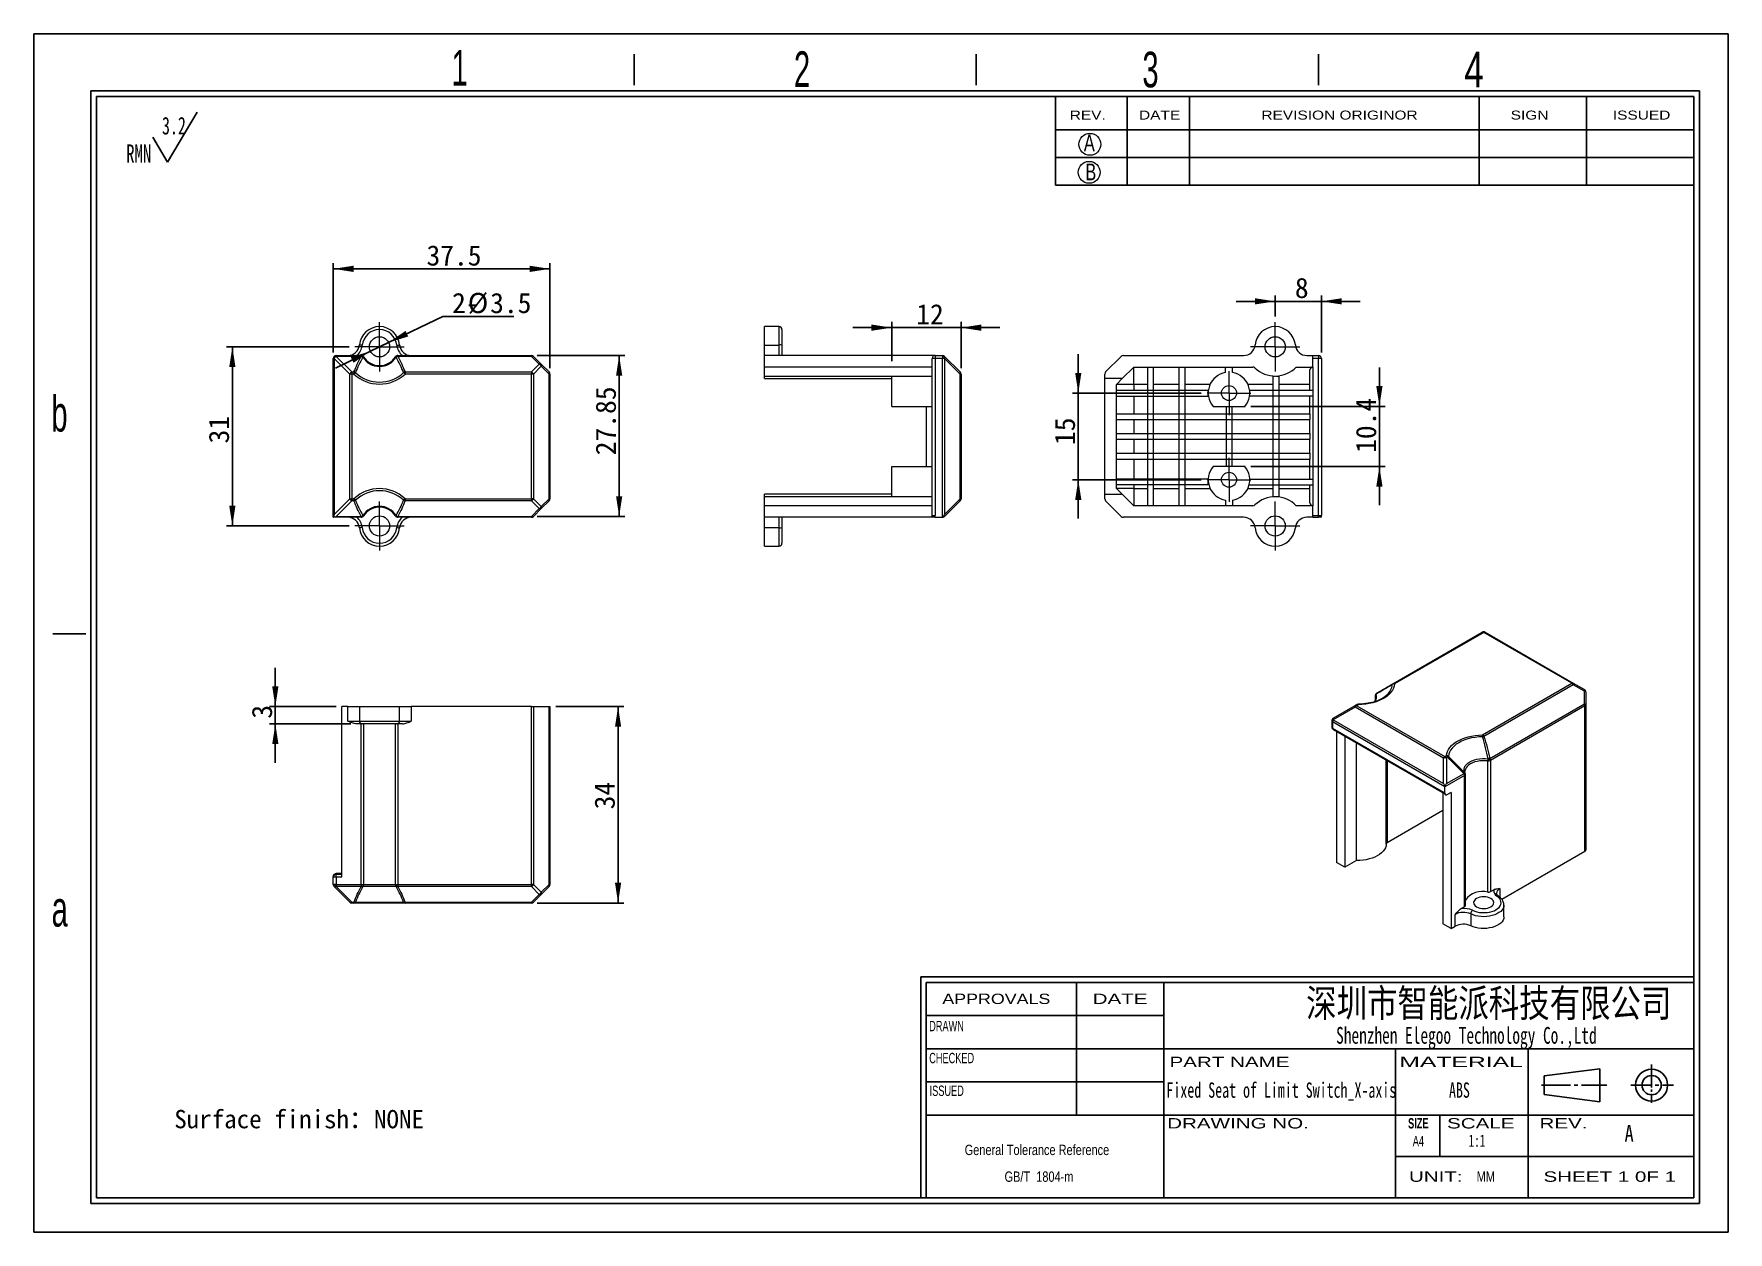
# Model space of a CAD drawing. Header units: millimetres. Extents: x 2 to 295, y 1 to 209.
import ezdxf

# ---------------------------------------------------------------- set-up
doc = ezdxf.new("R2010")
doc.units = ezdxf.units.MM
doc.linetypes.add('CENTER', pattern=[10.16, 6.35, -1.27, 1.27, -1.27])
doc.layers.add('DIM', color=5, linetype='Continuous')
doc.layers.add('SLD-0', color=179, linetype='Continuous')
doc.layers.add('中心线', color=1, linetype='CENTER', lineweight=15)
doc.styles.add('SLDTEXTSTYLE0', font='SIMSUN.TTC', dxfattribs={"width": 0.67})
doc.styles.add('SLDTEXTSTYLE1', font='SIMSUN.TTC', dxfattribs={"width": 0.67})
doc.styles.add('SLDTEXTSTYLE10', font='ARIAL.TTF', dxfattribs={"width": 1.7064})
doc.styles.add('SLDTEXTSTYLE11', font='SIMSUN.TTC', dxfattribs={"width": 0.8, "bigfont": 'bigfont'})
doc.styles.add('SLDTEXTSTYLE12', font='SIMSUN.TTC', dxfattribs={"width": 0.8})
doc.styles.add('SLDTEXTSTYLE13', font='SIMKAI.TTF', dxfattribs={"width": 0.67})
doc.styles.add('SLDTEXTSTYLE14', font='SIMSUN.TTC')
doc.styles.add('SLDTEXTSTYLE2', font='SIMSUN.TTC', dxfattribs={"bigfont": 'bigfont'})
doc.styles.add('SLDTEXTSTYLE3', font='ARIAL.TTF', dxfattribs={"width": 0.63516})
doc.styles.add('SLDTEXTSTYLE4', font='GOTHIC.TTF', dxfattribs={"width": 0.7304})
doc.styles.add('SLDTEXTSTYLE5', font='GOTHIC.TTF', dxfattribs={"width": 0.61171})
doc.styles.add('SLDTEXTSTYLE6', font='ARIALBD.TTF', dxfattribs={"width": 0.63516})
doc.styles.add('SLDTEXTSTYLE7', font='ARIAL.TTF', dxfattribs={"width": 1.422})
doc.styles.add('SLDTEXTSTYLE8', font='ARIAL.TTF', dxfattribs={"width": 0.7584})
doc.styles.add('SLDTEXTSTYLE9', font='ARIAL.TTF', dxfattribs={"width": 1.2324})
doc.dimstyles.new('SLDDIMSTYLE0', dxfattribs={"dimtxt": 3.5, "dimasz": 3.5, "dimexe": 0, "dimexo": 0.0625, "dimgap": 0.875, "dimtad": 2, "dimrnd": 1e-09, "dimzin": 12, "dimdsep": 46, "dimtxsty": 'SLDTEXTSTYLE0', "dimsah": 1, "dimcen": 0.09, "dimadec": 0, "dimazin": 3, "dimtfac": 1, "dimtofl": 0, "dimtmove": 0, "dimatfit": 3, "dimfxl": 0, "dimfrac": 2, "dimtolj": 1, "dimtzin": 12, "dimarcsym": 0})
doc.dimstyles.new('SLDDIMSTYLE1', dxfattribs={"dimtxt": 3.5, "dimasz": 3.5, "dimexe": 0, "dimexo": 0.0625, "dimgap": 0.875, "dimtad": 0, "dimtih": 1, "dimtoh": 1, "dimrnd": 1e-09, "dimzin": 12, "dimdsep": 46, "dimtxsty": 'SLDTEXTSTYLE0', "dimsah": 1, "dimcen": 0, "dimadec": 0, "dimazin": 3, "dimtfac": 1, "dimtmove": 0, "dimatfit": 3, "dimfxl": 0, "dimfrac": 2, "dimtolj": 1, "dimtzin": 12, "dimarcsym": 0})
doc.dimstyles.new('SLDDIMSTYLE2', dxfattribs={"dimtxt": 3.5, "dimasz": 3.5, "dimexe": 0, "dimexo": 0.0625, "dimgap": 0.875, "dimtad": 2, "dimrnd": 1e-09, "dimzin": 12, "dimdsep": 46, "dimtxsty": 'SLDTEXTSTYLE0', "dimsah": 1, "dimcen": 0.09, "dimadec": 0, "dimazin": 3, "dimtfac": 1, "dimtmove": 0, "dimatfit": 0, "dimfxl": 0, "dimfrac": 2, "dimtolj": 1, "dimtzin": 12, "dimarcsym": 0})

msp = doc.modelspace()

# ---------------------------------------------------------------- texts
at = {"color": 7, "linetype": 'Continuous', "lineweight": 0, "attachment_point": 1}
for s, insert, char_height, style in [('Fixed Seat of Limit Switch_X-axis', (197.869, 27.196), 2.64583, 'SLDTEXTSTYLE1'), ('ABS', (246.785, 27.196), 2.6458, 'SLDTEXTSTYLE1'), ('Surface finish\\M+18146NONE', (26.123, 22.438), 3.175, 'SLDTEXTSTYLE2'), ('1:1', (250.183, 18.175), 2.1167, 'SLDTEXTSTYLE0')]:
    msp.add_mtext(s, dxfattribs=dict(at, insert=insert, char_height=char_height, style=style))
at = {"layer": 'SLD-0'}
for s, insert, char_height, attachment_point, style in [('1', (74.111, 205.899), 6.172, 1, 'SLDTEXTSTYLE5'), ('2', (133.388, 205.655), 6.172, 1, 'SLDTEXTSTYLE5'), ('3', (193.707, 205.593), 6.172, 1, 'SLDTEXTSTYLE5'), ('4', (249.441, 205.587), 6.172, 1, 'SLDTEXTSTYLE4'), ('A', (183.578, 191.252), 2.903, 1, 'SLDTEXTSTYLE4'), ('B', (183.832, 186.237), 2.903, 1, 'SLDTEXTSTYLE4'), ('b', (4.835, 146.019), 6.172, 1, 'SLDTEXTSTYLE5'), ('a', (4.88, 60.351), 6.172, 1, 'SLDTEXTSTYLE5'), ('\\M+1905B圳\\M+18E73\\M+19271\\M+1945C\\M+19468\\M+189C8\\M+18B5A\\M+1974C\\M+18CC0\\M+18CF6\\M+18E69', (253.676, 43.337), 4.82808, 2, 'SLDTEXTSTYLE11'), ('A', (277.178, 19.854), 2.91, 1, 'SLDTEXTSTYLE12')]:
    msp.add_mtext(s, dxfattribs=dict(at, insert=insert, char_height=char_height, attachment_point=attachment_point, style=style))
at = {"layer": 'SLD-0', "color": 179}
for s, insert, char_height, attachment_point, style in [('REV.', (181.129, 195.4), 1.5536, 1, 'SLDTEXTSTYLE9'), ('DATE', (193.126, 195.4), 1.5536, 1, 'SLDTEXTSTYLE9'), ('REVISION ORIGINOR', (214.308, 195.4), 1.55363, 1, 'SLDTEXTSTYLE9'), ('SIGN', (257.466, 195.4), 1.5536, 1, 'SLDTEXTSTYLE9'), ('ISSUED', (275.148, 195.4), 1.5536, 1, 'SLDTEXTSTYLE9'), ('APPROVALS', (168.427, 42.563), 1.7927, 2, 'SLDTEXTSTYLE9'), ('DATE', (189.85, 42.563), 1.7927, 2, 'SLDTEXTSTYLE7'), ('DRAWN', (159.804, 37.853), 1.7927, 2, 'SLDTEXTSTYLE3'), ('Shenzhen Elegoo Technology Co.,Ltd', (249.798, 36.8), 2.91042, 2, 'SLDTEXTSTYLE13'), ('CHECKED', (160.696, 32.315), 1.7927, 2, 'SLDTEXTSTYLE3'), ('PART NAME', (208.794, 31.645), 1.7927, 2, 'SLDTEXTSTYLE7'), ('MATERIAL', (248.88, 31.645), 1.7927, 2, 'SLDTEXTSTYLE10'), ('ISSUED', (159.837, 26.654), 1.7927, 2, 'SLDTEXTSTYLE3'), ('DRAWING NO.', (210.268, 21.022), 1.79265, 2, 'SLDTEXTSTYLE7'), ('SIZE', (241.479, 21.022), 1.7927, 2, 'SLDTEXTSTYLE6'), ('SCALE', (252.289, 21.022), 1.7927, 2, 'SLDTEXTSTYLE7'), ('REV.', (266.61, 21.022), 1.7927, 2, 'SLDTEXTSTYLE7'), ('A4', (241.49, 17.953), 1.7927, 2, 'SLDTEXTSTYLE3'), ('UNIT:', (244.499, 11.791), 1.7927, 2, 'SLDTEXTSTYLE7'), ('MM', (253.161, 11.791), 1.7927, 2, 'SLDTEXTSTYLE8'), ('SHEET 1 0F 1', (274.62, 11.791), 1.79265, 2, 'SLDTEXTSTYLE7')]:
    msp.add_mtext(s, dxfattribs=dict(at, insert=insert, char_height=char_height, attachment_point=attachment_point, style=style))

# ---------------------------------------------------------------- blocks, each defined once
blk = doc.blocks.new('SW_NOTE_0')
at = {"layer": 'SLD-0', "color": 0}
for q in [(12.27, 9.26), (4.6, 4.92)]:
    blk.add_line((7.16, 0.59), q, dxfattribs=at)
at = {"layer": 'SLD-0', "color": 0, "attachment_point": 1, "style": 'SLDTEXTSTYLE0'}
for s, insert, char_height in [('3.2', (6.19, 8.45), 3.032), ('RMN', (0, 3.69), 3.175)]:
    blk.add_mtext(s, dxfattribs=dict(at, insert=insert, char_height=char_height))
blk = doc.blocks.new('SW_NOTE_1')
at = {"layer": 'SLD-0', "color": 0, "char_height": 1.7927, "attachment_point": 2, "style": 'SLDTEXTSTYLE8'}
for s, insert in [('General Tolerance Reference ', (13.02, 2.31)), (' GB/T  1804-m', (13.11, -2.32))]:
    blk.add_mtext(s, dxfattribs=dict(at, insert=insert))
blk = doc.blocks.new('_D')
at = {"layer": 'DIM'}
for p, q in [((56.4, 154.51), (35.17, 154.51)), ((36.17, 154.51), (36.17, 123.51)), ((56.4, 123.51), (35.17, 123.51))]:
    blk.add_line(p, q, dxfattribs=at)
for points in [[(36.17, 154.51), (35.63, 151.01), (36.71, 151.01)], [(36.17, 123.51), (36.71, 127.01), (35.63, 127.01)]]:
    blk.add_solid(points, dxfattribs=at)
at = {"layer": 'DIM', "insert": (32.09, 137.79), "char_height": 3.5, "attachment_point": 1, "rotation": 90, "style": 'SLDTEXTSTYLE14'}
blk.add_mtext('31', dxfattribs=at)
blk = doc.blocks.new('_D_1')
at = {"layer": 'DIM'}
for p, q in [((53.65, 153.51), (53.65, 169.01)), ((53.65, 168.01), (91.15, 168.01)), ((91.15, 150.8), (91.15, 169.01))]:
    blk.add_line(p, q, dxfattribs=at)
for points in [[(53.65, 168.01), (57.15, 167.47), (57.15, 168.55)], [(91.15, 168.01), (87.65, 168.55), (87.65, 167.47)]]:
    blk.add_solid(points, dxfattribs=at)
at = {"layer": 'DIM', "insert": (69.78, 172.08), "char_height": 3.5, "attachment_point": 1, "style": 'SLDTEXTSTYLE14'}
blk.add_mtext('37.5', dxfattribs=at)
blk = doc.blocks.new('_D_2')
at = {"layer": 'DIM'}
for p, q in [((88.94, 153.01), (104.13, 153.01)), ((103.13, 125.16), (103.13, 153.01)), ((88.94, 125.16), (104.13, 125.16))]:
    blk.add_line(p, q, dxfattribs=at)
for points in [[(103.13, 153.01), (102.59, 149.51), (103.67, 149.51)], [(103.13, 125.16), (103.67, 128.66), (102.59, 128.66)]]:
    blk.add_solid(points, dxfattribs=at)
at = {"layer": 'DIM', "insert": (99.06, 135.75), "char_height": 3.5, "attachment_point": 1, "rotation": 90, "style": 'SLDTEXTSTYLE14'}
blk.add_mtext('27.85', dxfattribs=at)
blk = doc.blocks.new('_D_3')
at = {"layer": 'DIM'}
for p, q in [((63.22, 155.27), (72.62, 159.77)), ((72.62, 159.77), (84.88, 159.77)), ((60.07, 153.75), (54, 150.84)), ((60.07, 153.75), (63.22, 155.27))]:
    blk.add_line(p, q, dxfattribs=at)
for points in [[(63.22, 155.27), (66.61, 156.3), (66.15, 157.27)], [(60.07, 153.75), (56.68, 152.73), (57.14, 151.75)]]:
    blk.add_solid(points, dxfattribs=at)
at = {"layer": 'DIM', "char_height": 3.5, "attachment_point": 1, "style": 'SLDTEXTSTYLE14'}
for s, insert in [('2-', (74.21, 163.85)), ('%%c', (76.93, 163.85)), ('3.5', (80.8, 163.85))]:
    blk.add_mtext(s, dxfattribs=dict(at, insert=insert))
blk = doc.blocks.new('SW_CENTERMARKSYMBOL_0')
at = {"layer": '中心线', "color": 0}
for p, q in [((0, 2.5), (0, 4.25)), ((-2.5, 0), (-4.25, 0)), ((0, 0), (-2.5, 0)), ((0, 0), (0, 2.5)), ((0, 0), (0, -2.5)), ((0, 0), (2.5, 0)), ((2.5, 0), (4.25, 0)), ((0, -2.5), (0, -4.25))]:
    blk.add_line(p, q, dxfattribs=at)
blk = doc.blocks.new('SW_CENTERMARKSYMBOL_1')
at = {"layer": '中心线', "color": 0}
for p, q in [((0, 2.5), (0, 4.25)), ((-2.5, 0), (-4.25, 0)), ((0, 0), (-2.5, 0)), ((0, 0), (0, 2.5)), ((0, 0), (0, -2.5)), ((0, 0), (2.5, 0)), ((2.5, 0), (4.25, 0)), ((0, -2.5), (0, -4.25))]:
    blk.add_line(p, q, dxfattribs=at)
blk = doc.blocks.new('_D_4')
at = {"layer": 'DIM'}
for p, q in [((150.31, 152.01), (150.31, 158.83)), ((162.31, 150.8), (162.31, 158.83)), ((150.31, 157.83), (143.58, 157.83)), ((150.31, 157.83), (162.31, 157.83)), ((162.31, 157.83), (169.04, 157.83))]:
    blk.add_line(p, q, dxfattribs=at)
for points in [[(150.31, 157.83), (146.81, 158.37), (146.81, 157.29)], [(162.31, 157.83), (165.81, 157.29), (165.81, 158.37)]]:
    blk.add_solid(points, dxfattribs=at)
at = {"layer": 'DIM', "insert": (154.56, 161.9), "char_height": 3.5, "attachment_point": 1, "style": 'SLDTEXTSTYLE14'}
blk.add_mtext('12', dxfattribs=at)
blk = doc.blocks.new('_D_5')
at = {"layer": 'DIM'}
for p, q in [((92.15, 92.25), (103.94, 92.25)), ((102.94, 92.25), (102.94, 58.25)), ((88.94, 58.25), (103.94, 58.25))]:
    blk.add_line(p, q, dxfattribs=at)
for points in [[(102.94, 92.25), (102.41, 88.75), (103.48, 88.75)], [(102.94, 58.25), (103.48, 61.75), (102.41, 61.75)]]:
    blk.add_solid(points, dxfattribs=at)
at = {"layer": 'DIM', "insert": (98.87, 74.46), "char_height": 3.5, "attachment_point": 1, "rotation": 90, "style": 'SLDTEXTSTYLE14'}
blk.add_mtext('34', dxfattribs=at)
blk = doc.blocks.new('_D_6')
at = {"layer": 'DIM'}
for p, q in [((43.61, 92.25), (43.61, 98.98)), ((54.15, 92.25), (42.61, 92.25)), ((43.61, 92.25), (43.61, 89.25)), ((56.67, 89.25), (42.61, 89.25)), ((43.61, 89.25), (43.61, 82.52))]:
    blk.add_line(p, q, dxfattribs=at)
for points in [[(43.61, 92.25), (44.15, 95.75), (43.07, 95.75)], [(43.61, 89.25), (43.07, 85.75), (44.15, 85.75)]]:
    blk.add_solid(points, dxfattribs=at)
at = {"layer": 'DIM', "insert": (39.54, 90.16), "char_height": 3.5, "attachment_point": 1, "rotation": 90, "style": 'SLDTEXTSTYLE14'}
blk.add_mtext('3', dxfattribs=at)
blk = doc.blocks.new('_D_7')
at = {"layer": 'DIM'}
for p, q in [((182.61, 146.51), (182.61, 153.24)), ((203.9, 146.51), (181.61, 146.51)), ((182.61, 146.51), (182.61, 131.51)), ((203.9, 131.51), (181.61, 131.51)), ((182.61, 131.51), (182.61, 124.78))]:
    blk.add_line(p, q, dxfattribs=at)
for points in [[(182.61, 146.51), (183.15, 150.01), (182.07, 150.01)], [(182.61, 131.51), (182.07, 128.01), (183.15, 128.01)]]:
    blk.add_solid(points, dxfattribs=at)
at = {"layer": 'DIM', "insert": (178.54, 137.52), "char_height": 3.5, "attachment_point": 1, "rotation": 90, "style": 'SLDTEXTSTYLE14'}
blk.add_mtext('15', dxfattribs=at)
blk = doc.blocks.new('_D_8')
at = {"layer": 'DIM'}
for p, q in [((216.7, 162.38), (209.97, 162.38)), ((216.7, 159.76), (216.7, 163.38)), ((216.7, 162.38), (224.7, 162.38)), ((224.7, 153.51), (224.7, 163.38)), ((224.7, 162.38), (231.43, 162.38))]:
    blk.add_line(p, q, dxfattribs=at)
for points in [[(216.7, 162.38), (213.2, 162.92), (213.2, 161.85)], [(224.7, 162.38), (228.2, 161.85), (228.2, 162.92)]]:
    blk.add_solid(points, dxfattribs=at)
at = {"layer": 'DIM', "insert": (220.11, 166.46), "char_height": 3.5, "attachment_point": 1, "style": 'SLDTEXTSTYLE14'}
blk.add_mtext('8', dxfattribs=at)
blk = doc.blocks.new('_D_9')
at = {"layer": 'DIM'}
for p, q in [((234.74, 144.21), (234.74, 150.94)), ((212.47, 144.21), (235.74, 144.21)), ((234.74, 144.21), (234.74, 133.81)), ((212.47, 133.81), (235.74, 133.81)), ((234.74, 133.81), (234.74, 127.08))]:
    blk.add_line(p, q, dxfattribs=at)
for points in [[(234.74, 144.21), (235.28, 147.71), (234.2, 147.71)], [(234.74, 133.81), (234.2, 130.31), (235.28, 130.31)]]:
    blk.add_solid(points, dxfattribs=at)
at = {"layer": 'DIM', "insert": (230.67, 136.16), "char_height": 3.5, "attachment_point": 1, "rotation": 90, "style": 'SLDTEXTSTYLE14'}
blk.add_mtext('10.4', dxfattribs=at)
blk = doc.blocks.new('SW_CENTERMARKSYMBOL_2')
at = {"layer": '中心线', "color": 0}
for p, q in [((0, 2.5), (0, 3.8)), ((-2.5, 0), (-3.8, 0)), ((0, 0), (-2.5, 0)), ((0, 0), (0, 2.5)), ((0, 0), (0, -2.5)), ((0, 0), (2.5, 0)), ((2.5, 0), (3.8, 0)), ((0, -2.5), (0, -3.8))]:
    blk.add_line(p, q, dxfattribs=at)
blk = doc.blocks.new('SW_CENTERMARKSYMBOL_3')
at = {"layer": '中心线', "color": 0}
for p, q in [((0, 2.5), (0, 3.8)), ((-2.5, 0), (-3.8, 0)), ((0, 0), (-2.5, 0)), ((0, 0), (0, 2.5)), ((0, 0), (0, -2.5)), ((0, 0), (2.5, 0)), ((2.5, 0), (3.8, 0)), ((0, -2.5), (0, -3.8))]:
    blk.add_line(p, q, dxfattribs=at)
blk = doc.blocks.new('SW_CENTERMARKSYMBOL_4')
at = {"layer": '中心线', "color": 0}
for p, q in [((0, 2.5), (0, 4.25)), ((-2.5, 0), (-4.25, 0)), ((0, 0), (-2.5, 0)), ((0, 0), (0, 2.5)), ((0, 0), (0, -2.5)), ((0, 0), (2.5, 0)), ((2.5, 0), (4.25, 0)), ((0, -2.5), (0, -4.25))]:
    blk.add_line(p, q, dxfattribs=at)
blk = doc.blocks.new('SW_CENTERMARKSYMBOL_5')
at = {"layer": '中心线', "color": 0}
for p, q in [((0, 2.5), (0, 4.25)), ((-2.5, 0), (-4.25, 0)), ((0, 0), (-2.5, 0)), ((0, 0), (0, 2.5)), ((0, 0), (0, -2.5)), ((0, 0), (2.5, 0)), ((2.5, 0), (4.25, 0)), ((0, -2.5), (0, -4.25))]:
    blk.add_line(p, q, dxfattribs=at)

# ---------------------------------------------------------------- dimensions: what is measured, and where the dimension line sits
at = {"layer": 'DIM'}
for base, p1, p2, dimstyle, picture, middle in [((91.145, 168.011), (53.645, 152.511), (91.145, 149.804), 'SLDDIMSTYLE0', '_D_1', (72.506, 168.011)), ((224.703, 162.385), (216.703, 158.761), (224.703, 152.511), 'SLDDIMSTYLE2', '_D_8', (220.791, 162.385)), ((162.311, 157.831), (150.311, 151.011), (162.311, 149.804), 'SLDDIMSTYLE2', '_D_4', (155.918, 157.831))]:
    dim = msp.add_linear_dim(base=base, p1=p1, p2=p2, dimstyle=dimstyle, dxfattribs=at)
    dim.commit()
    dim.dimension.update_dxf_attribs({"geometry": picture, "text_midpoint": middle, "dimtype": 160})
dim = msp.add_diameter_dim_2p(p1=(63.223, 155.268), p2=(60.067, 153.754), text='2-<>', dimstyle='SLDDIMSTYLE1', dxfattribs=at)
dim.commit()
dim.dimension.update_dxf_attribs({"geometry": '_D_3', "text_midpoint": (79.543, 162.31), "dimtype": 163})
for base, p1, p2, dimstyle, picture, middle in [((36.167, 123.511), (57.395, 154.511), (57.395, 123.511), 'SLDDIMSTYLE0', '_D', (36.167, 139.149)), ((103.132, 153.011), (87.938, 125.157), (87.938, 153.011), 'SLDDIMSTYLE0', '_D_2', (103.132, 139.149)), ((182.608, 131.511), (204.903, 146.511), (204.903, 131.511), 'SLDDIMSTYLE2', '_D_7', (182.608, 138.885)), ((234.739, 133.811), (211.473, 144.211), (211.473, 133.811), 'SLDDIMSTYLE2', '_D_9', (234.739, 138.885)), ((43.61, 89.25), (55.145, 92.25), (57.668, 89.25), 'SLDDIMSTYLE2', '_D_6', (43.61, 90.841)), ((102.945, 58.25), (91.145, 92.25), (87.938, 58.25), 'SLDDIMSTYLE0', '_D_5', (102.945, 75.824))]:
    dim = msp.add_linear_dim(base=base, p1=p1, p2=p2, angle=90, dimstyle=dimstyle, dxfattribs=at)
    dim.commit()
    dim.dimension.update_dxf_attribs({"geometry": picture, "text_midpoint": middle, "dimtype": 160})

# ---------------------------------------------------------------- linework, layer by layer
at = {"color": 7, "linetype": 'Continuous', "lineweight": 15}
for p, q in [((130.811, 158.011), (128.311, 158.011)), ((128.311, 154.829), (128.311, 158.011)), ((131.311, 157.511), (131.311, 154.783)), ((54.145, 153.011), (54.145, 152.864)), ((54.145, 153.011), (58.473, 153.011)), ((54.145, 152.864), (56.852, 150.157)), ((58.473, 152.864), (54.145, 152.864)), ((58.473, 153.011), (58.473, 152.864)), ((64.817, 153.011), (64.817, 152.864)), ((64.817, 153.011), (87.938, 153.011)), ((87.938, 152.864), (64.817, 152.864)), ((87.938, 153.011), (87.938, 152.864)), ((89.292, 151.511), (87.938, 152.864)), ((88.292, 152.864), (89.645, 151.511)), ((128.311, 154.829), (130.811, 154.829)), ((128.311, 153.011), (128.311, 154.829)), ((128.311, 151.011), (128.311, 153.011)), ((157.811, 153.011), (128.311, 153.011)), ((130.811, 153.011), (130.811, 154.829)), ((131.311, 154.783), (131.311, 153.011)), ((157.811, 153.011), (157.811, 152.511)), ((157.811, 153.011), (159.104, 153.011)), ((159.104, 153.011), (159.104, 152.511)), ((159.458, 152.864), (162.165, 150.157)), ((190.057, 152.864), (187.35, 150.157)), ((190.411, 153.011), (211.226, 153.011)), ((222.181, 153.011), (223.203, 153.011)), ((223.203, 151.011), (223.203, 153.011)), ((223.203, 153.011), (224.203, 153.011)), ((224.203, 153.011), (224.203, 152.511)), ((53.645, 125.011), (53.645, 152.511)), ((53.792, 152.511), (53.645, 152.511)), ((56.499, 149.804), (53.792, 152.511)), ((53.792, 152.511), (53.792, 125.511)), ((56.852, 149.804), (56.499, 149.804)), ((56.499, 128.218), (56.499, 149.804)), ((56.852, 150.157), (56.852, 149.804)), ((56.852, 150.157), (57.225, 150.157)), ((56.852, 149.804), (56.852, 128.218)), ((57.225, 149.804), (56.852, 149.804)), ((57.225, 150.157), (57.225, 149.804)), ((66.065, 150.157), (66.065, 149.804)), ((66.065, 150.157), (87.938, 150.157)), ((87.938, 149.804), (66.065, 149.804)), ((87.938, 150.157), (89.292, 151.511)), ((87.938, 150.157), (87.938, 149.804)), ((87.938, 128.218), (87.938, 149.804)), ((88.292, 149.804), (87.938, 149.804)), ((89.645, 151.157), (88.292, 149.804)), ((88.292, 149.804), (88.292, 128.218)), ((89.645, 151.511), (90.999, 150.157)), ((90.999, 149.804), (89.645, 151.157)), ((90.999, 128.218), (90.999, 149.804)), ((91.145, 149.804), (90.999, 149.804)), ((91.145, 149.804), (91.145, 128.218)), ((157.311, 151.011), (128.311, 151.011)), ((128.311, 149.461), (128.311, 151.011)), ((157.311, 125.338), (157.311, 152.511)), ((157.811, 152.511), (157.311, 152.511)), ((157.811, 152.511), (157.811, 125.338)), ((159.104, 152.511), (157.811, 152.511)), ((159.458, 152.511), (159.104, 152.511)), ((159.104, 125.011), (159.104, 152.511)), ((159.458, 152.511), (159.458, 125.511)), ((162.165, 149.804), (159.458, 152.511)), ((162.165, 128.218), (162.165, 149.804)), ((162.311, 149.804), (162.165, 149.804)), ((162.311, 149.804), (162.311, 128.218)), ((187.203, 149.011), (187.203, 149.804)), ((190.203, 149.011), (192.203, 151.011)), ((192.203, 151.011), (212.856, 151.011)), ((192.203, 148.011), (192.203, 151.011)), ((194.571, 151.011), (194.571, 127.011)), ((195.571, 151.011), (195.571, 127.011)), ((200.047, 151.011), (200.047, 127.011)), ((201.047, 151.011), (201.047, 127.011)), ((208.103, 150.06), (208.103, 151.011)), ((209.303, 150.06), (209.303, 151.011)), ((220.344, 151.011), (223.203, 151.011)), ((222.703, 147.011), (222.703, 150.511)), ((224.203, 152.511), (223.203, 152.511)), ((223.203, 151.011), (223.203, 127.011)), ((224.203, 125.338), (224.203, 152.511)), ((224.703, 152.511), (224.203, 152.511)), ((224.703, 152.511), (224.703, 125.338)), ((128.311, 149.461), (157.311, 149.461)), ((128.311, 149.011), (128.311, 149.461)), ((128.311, 149.011), (150.311, 149.011)), ((150.311, 144.211), (150.311, 149.461)), ((190.203, 149.011), (187.203, 149.011)), ((187.203, 129.011), (187.203, 149.011)), ((189.203, 148.011), (190.203, 149.011)), ((189.203, 130.011), (189.203, 148.011)), ((192.203, 148.011), (189.203, 148.011)), ((189.203, 146.986), (205.06, 146.986)), ((194.571, 148.011), (192.203, 148.011)), ((192.203, 148.011), (192.203, 146.986)), ((200.047, 148.011), (195.571, 148.011)), ((205.431, 148.011), (201.047, 148.011)), ((205.06, 146.986), (205.06, 145.986)), ((216.302, 148.011), (211.976, 148.011)), ((212.269, 147.011), (223.203, 147.011)), ((216.302, 149.462), (216.605, 149.462)), ((216.302, 149.462), (216.302, 128.545)), ((216.802, 149.462), (217.302, 149.462)), ((217.302, 149.462), (217.302, 128.525)), ((222.703, 148.011), (217.302, 148.011)), ((223.203, 147.011), (223.203, 146.011)), ((150.311, 144.211), (157.311, 144.211)), ((156.311, 133.811), (156.311, 144.211)), ((189.203, 145.986), (205.06, 145.986)), ((192.203, 145.986), (192.203, 142.927)), ((205.934, 144.211), (211.473, 144.211)), ((208.203, 144.211), (208.203, 133.811)), ((209.203, 144.211), (209.203, 133.811)), ((212.269, 146.011), (223.203, 146.011)), ((222.703, 142.927), (222.703, 146.011)), ((189.203, 142.927), (222.703, 142.927)), ((189.203, 141.927), (222.703, 141.927)), ((192.203, 141.927), (192.203, 139.511)), ((222.703, 142.927), (222.703, 141.927)), ((222.703, 139.511), (222.703, 141.927)), ((189.203, 139.511), (222.703, 139.511)), ((189.203, 138.511), (222.703, 138.511)), ((192.203, 138.511), (192.203, 136.095)), ((222.703, 139.511), (222.703, 138.511)), ((222.703, 136.095), (222.703, 138.511)), ((189.203, 136.095), (222.703, 136.095)), ((189.203, 135.095), (222.703, 135.095)), ((192.203, 135.095), (192.203, 131.62)), ((222.703, 136.095), (222.703, 135.095)), ((222.703, 131.62), (222.703, 135.095)), ((150.311, 133.811), (157.311, 133.811)), ((150.311, 128.561), (150.311, 133.811)), ((211.473, 133.811), (205.934, 133.811)), ((205.06, 131.62), (189.203, 131.62)), ((205.06, 130.62), (189.203, 130.62)), ((190.203, 129.011), (189.203, 130.011)), ((192.203, 130.011), (189.203, 130.011)), ((192.203, 130.62), (192.203, 130.011)), ((192.203, 130.011), (192.203, 127.011)), ((192.203, 130.011), (194.571, 130.011)), ((195.571, 130.011), (200.047, 130.011)), ((201.047, 130.011), (205.431, 130.011)), ((205.06, 131.62), (205.06, 130.62)), ((211.976, 130.011), (216.302, 130.011)), ((212.191, 130.62), (223.203, 130.62)), ((212.302, 131.62), (223.203, 131.62)), ((217.302, 130.011), (222.703, 130.011)), ((222.703, 127.511), (222.703, 130.62)), ((223.203, 131.62), (223.203, 130.62)), ((53.792, 125.511), (56.499, 128.218)), ((56.852, 127.864), (54.145, 125.157)), ((56.499, 128.218), (56.852, 128.218)), ((56.852, 128.218), (57.225, 128.218)), ((56.852, 128.218), (56.852, 127.864)), ((57.225, 127.864), (56.852, 127.864)), ((57.225, 128.218), (57.225, 127.864)), ((66.065, 128.218), (87.938, 128.218)), ((66.065, 128.218), (66.065, 127.864)), ((87.938, 127.864), (66.065, 127.864)), ((88.292, 128.218), (87.938, 128.218)), ((87.938, 128.218), (87.938, 127.864)), ((89.292, 126.511), (87.938, 127.864)), ((87.938, 125.157), (89.292, 126.511)), ((88.292, 128.218), (89.645, 126.864)), ((89.645, 126.511), (88.292, 125.157)), ((89.645, 126.864), (90.999, 128.218)), ((90.999, 127.864), (89.645, 126.511)), ((91.145, 128.218), (90.999, 128.218)), ((150.311, 129.011), (128.311, 129.011)), ((128.311, 128.561), (128.311, 129.011)), ((157.311, 128.561), (128.311, 128.561)), ((128.311, 127.011), (128.311, 128.561)), ((157.311, 127.011), (128.311, 127.011)), ((128.311, 125.011), (128.311, 127.011)), ((159.458, 125.511), (162.165, 128.218)), ((162.165, 127.864), (159.458, 125.157)), ((162.165, 128.218), (162.311, 128.218)), ((187.203, 128.218), (187.203, 129.011)), ((187.203, 129.011), (190.203, 129.011)), ((187.35, 127.864), (190.057, 125.157)), ((192.203, 127.011), (190.203, 129.011)), ((212.856, 127.011), (192.203, 127.011)), ((208.103, 127.961), (208.103, 127.011)), ((209.303, 127.961), (209.303, 127.011)), ((223.203, 127.011), (220.344, 127.011)), ((223.203, 125.011), (223.203, 127.011)), ((58.473, 125.011), (53.645, 125.011)), ((54.145, 125.157), (58.473, 125.157)), ((58.473, 125.157), (58.473, 125.011)), ((64.817, 125.157), (87.938, 125.157)), ((64.817, 125.011), (64.817, 125.157)), ((87.938, 125.011), (64.817, 125.011)), ((87.938, 125.011), (87.938, 125.157)), ((157.189, 125.011), (128.311, 125.011)), ((128.311, 123.193), (128.311, 125.011)), ((130.811, 123.193), (128.311, 123.193)), ((128.311, 120.011), (128.311, 123.193)), ((130.811, 123.193), (130.811, 125.011)), ((131.311, 125.011), (131.311, 123.238)), ((131.311, 123.238), (131.311, 120.511)), ((157.311, 125.338), (157.811, 125.338)), ((157.756, 125.011), (159.104, 125.011)), ((211.226, 125.011), (190.411, 125.011)), ((223.203, 125.011), (222.181, 125.011)), ((223.203, 125.338), (224.203, 125.338)), ((223.203, 125.011), (224.203, 125.011)), ((224.203, 125.011), (224.203, 125.338)), ((224.203, 125.338), (224.703, 125.338)), ((224.703, 125.011), (224.703, 125.338)), ((128.311, 120.011), (130.811, 120.011)), ((237.08, 96.19), (252.546, 105.119)), ((252.796, 105.094), (237.33, 96.166)), ((268.06, 96.283), (252.796, 105.094)), ((253.046, 105.119), (268.31, 96.308)), ((234.033, 94.143), (234.033, 93.293)), ((252.594, 87.354), (268.06, 96.283)), ((268.31, 96.019), (252.844, 87.09)), ((268.31, 96.308), (270.224, 95.202)), ((270.224, 94.914), (268.31, 96.019)), ((270.224, 92.703), (270.224, 94.914)), ((270.474, 94.769), (270.474, 92.559)), ((55.145, 62.75), (55.145, 92.25)), ((56.168, 92.25), (55.145, 92.25)), ((56.168, 89.75), (56.168, 92.25)), ((56.168, 92.25), (58.16, 92.25)), ((58.16, 92.25), (58.16, 89.75)), ((58.16, 92.25), (65.131, 92.25)), ((65.131, 89.75), (65.131, 92.25)), ((65.131, 92.25), (67.122, 92.25)), ((67.122, 92.25), (67.122, 89.75)), ((87.938, 92.25), (67.122, 92.25)), ((87.938, 61.458), (87.938, 92.25)), ((87.938, 92.25), (88.292, 92.25)), ((88.292, 92.25), (88.292, 61.458)), ((88.292, 92.25), (90.999, 92.25)), ((90.999, 61.458), (90.999, 92.25)), ((90.999, 92.25), (91.145, 92.25)), ((91.145, 92.25), (91.145, 61.458)), ((226.737, 90.219), (230.566, 92.43)), ((230.566, 92.141), (226.737, 89.931)), ((230.566, 92.43), (230.829, 92.582)), ((245.829, 83.33), (230.566, 92.141)), ((231.079, 92.557), (230.816, 92.405)), ((230.816, 92.405), (246.079, 83.594)), ((234.126, 93.642), (234.126, 93.664)), ((253.875, 83.265), (270.224, 92.703)), ((270.328, 92.355), (253.979, 82.917)), ((270.328, 67.211), (270.328, 92.355)), ((270.474, 92.559), (270.474, 67.415)), ((56.168, 89.75), (58.16, 89.75)), ((58.658, 89.25), (57.668, 89.25)), ((58.16, 89.75), (65.131, 89.75)), ((58.473, 61.458), (58.473, 89.25)), ((64.633, 89.25), (58.658, 89.25)), ((58.896, 89.25), (58.896, 61.458)), ((64.394, 61.458), (64.394, 89.25)), ((65.622, 89.25), (64.633, 89.25)), ((64.817, 89.25), (64.817, 61.458)), ((65.131, 89.75), (67.122, 89.75)), ((226.487, 89.786), (226.487, 88.73)), ((246.079, 78.356), (226.634, 89.582)), ((226.634, 89.582), (226.634, 88.526)), ((226.634, 88.526), (245.847, 77.435)), ((226.737, 89.931), (245.829, 78.909)), ((226.737, 88.297), (245.951, 77.206)), ((227.341, 87.949), (227.341, 65.255)), ((228.755, 87.133), (228.755, 64.438)), ((230.777, 65.606), (230.777, 85.965)), ((245.829, 78.909), (245.829, 83.33)), ((246.079, 83.594), (246.343, 83.746)), ((246.593, 83.482), (246.329, 83.33)), ((246.329, 83.33), (246.329, 78.909)), ((253.515, 60.146), (253.515, 82.84)), ((253.979, 82.917), (253.979, 60.223)), ((249.493, 80.327), (246.079, 78.356)), ((246.329, 78.909), (249.389, 80.676)), ((249.493, 57.633), (249.493, 80.327)), ((249.547, 81.032), (249.546, 81.01)), ((249.639, 57.837), (249.639, 80.531)), ((245.725, 77.336), (245.725, 54.642)), ((246.079, 78.356), (246.079, 78.476)), ((246.079, 77.256), (246.079, 78.356)), ((247.14, 77.405), (246.433, 76.997)), ((247.14, 77.405), (247.14, 53.825)), ((245.725, 74.235), (236.072, 68.662)), ((228.755, 64.438), (227.341, 65.255)), ((230.777, 65.606), (228.755, 64.438)), ((255.939, 58.905), (270.328, 67.211)), ((53.645, 62.806), (53.645, 62.75)), ((54.145, 62.75), (53.645, 62.75)), ((53.645, 61.458), (53.645, 62.75)), ((54.145, 63.373), (54.145, 63.25)), ((55.145, 63.373), (54.145, 63.373)), ((54.145, 62.75), (54.145, 63.25)), ((54.145, 63.25), (55.145, 63.25)), ((55.145, 62.75), (54.145, 62.75)), ((54.145, 62.75), (54.145, 61.458)), ((54.145, 61.458), (53.645, 61.458)), ((56.499, 58.397), (53.792, 61.104)), ((54.145, 61.458), (58.473, 61.458)), ((54.145, 61.458), (54.145, 61.104)), ((58.473, 61.104), (54.145, 61.104)), ((54.145, 61.104), (56.852, 58.397)), ((58.473, 61.458), (58.896, 61.458)), ((58.473, 61.458), (58.473, 61.104)), ((64.518, 61.104), (58.772, 61.104)), ((58.896, 61.458), (64.394, 61.458)), ((64.394, 61.458), (64.817, 61.458)), ((64.817, 61.458), (87.938, 61.458)), ((64.817, 61.458), (64.817, 61.104)), ((87.938, 61.104), (64.817, 61.104)), ((88.292, 61.458), (87.938, 61.458)), ((87.938, 61.458), (87.938, 61.104)), ((89.292, 59.75), (87.938, 61.104)), ((87.938, 58.397), (89.292, 59.75)), ((88.292, 61.458), (89.645, 60.104)), ((89.645, 59.75), (88.292, 58.397)), ((89.645, 60.104), (90.999, 61.458)), ((90.999, 61.104), (89.645, 59.75)), ((91.145, 61.458), (90.999, 61.458)), ((253.979, 60.223), (254.548, 60.552)), ((56.852, 58.397), (57.225, 58.397)), ((56.852, 58.397), (56.852, 58.25)), ((57.225, 58.25), (56.852, 58.25)), ((57.225, 58.397), (57.225, 58.25)), ((66.065, 58.25), (57.225, 58.25)), ((57.467, 58.397), (65.823, 58.397)), ((66.065, 58.397), (87.938, 58.397)), ((66.065, 58.397), (66.065, 58.25)), ((87.938, 58.25), (66.065, 58.25)), ((87.938, 58.397), (87.938, 58.25)), ((247.863, 54.243), (247.863, 56.284)), ((248.923, 57.305), (249.493, 57.633)), ((250.557, 56.355), (250.557, 54.313)), ((256.296, 55.866), (256.296, 57.908)), ((247.14, 53.825), (245.725, 54.642)), ((247.14, 53.825), (247.863, 54.243))]:
    msp.add_line(p, q, dxfattribs=at)
at = {"color": 8, "linetype": 'Continuous', "lineweight": 15}
for p, q in [((130.811, 154.829), (130.811, 158.011)), ((130.811, 120.011), (130.811, 123.193)), ((234.046, 94.079), (234.046, 93.321)), ((235.925, 68.464), (235.925, 82.993)), ((236.072, 82.909), (236.072, 68.662)), ((255.609, 60.756), (255.609, 59.248))]:
    msp.add_line(p, q, dxfattribs=at)
at = {"color": 7, "linetype": 'Continuous', "lineweight": 15, "flags": 128}
for points in [[(58.658, 154.783), (58.561, 154.792), (58.467, 154.801), (58.381, 154.809), (58.306, 154.816), (58.244, 154.821), (58.198, 154.825), (58.169, 154.828), (58.16, 154.829)], [(58.896, 152.777), (58.894, 152.776), (58.888, 152.772), (58.878, 152.766), (58.864, 152.757), (58.846, 152.746), (58.825, 152.732), (58.8, 152.717), (58.772, 152.699)], [(64.394, 152.777), (64.396, 152.776), (64.403, 152.772), (64.413, 152.766), (64.427, 152.757), (64.444, 152.746), (64.466, 152.732), (64.49, 152.717), (64.518, 152.699)], [(64.633, 154.783), (64.73, 154.792), (64.823, 154.801), (64.909, 154.809), (64.985, 154.816), (65.047, 154.821), (65.093, 154.825), (65.121, 154.828), (65.131, 154.829)], [(57.467, 150.061), (57.442, 150.035), (57.415, 150.006), (57.386, 149.975), (57.356, 149.943), (57.324, 149.909), (57.292, 149.875), (57.259, 149.839), (57.225, 149.804)], [(66.065, 149.804), (66.032, 149.839), (65.999, 149.875), (65.966, 149.909), (65.934, 149.943), (65.904, 149.975), (65.875, 150.006), (65.848, 150.035), (65.823, 150.061)], [(57.225, 128.218), (57.259, 128.182), (57.292, 128.147), (57.324, 128.112), (57.356, 128.078), (57.386, 128.046), (57.415, 128.015), (57.442, 127.987), (57.467, 127.96)], [(65.823, 127.96), (65.848, 127.987), (65.875, 128.015), (65.904, 128.046), (65.934, 128.078), (65.966, 128.112), (65.999, 128.147), (66.032, 128.182), (66.065, 128.218)], [(53.645, 125.011), (53.647, 125.013), (53.653, 125.018), (53.662, 125.028)], [(58.658, 123.238), (58.561, 123.229), (58.467, 123.221), (58.381, 123.213), (58.306, 123.206), (58.244, 123.2), (58.198, 123.196), (58.169, 123.193), (58.16, 123.193)], [(58.772, 125.322), (58.8, 125.305), (58.825, 125.289), (58.846, 125.276), (58.864, 125.264), (58.878, 125.256), (58.888, 125.249), (58.894, 125.245), (58.896, 125.244)], [(64.518, 125.322), (64.49, 125.305), (64.466, 125.289), (64.444, 125.276), (64.427, 125.264), (64.413, 125.256), (64.403, 125.249), (64.396, 125.245), (64.394, 125.244)], [(64.633, 123.238), (64.73, 123.229), (64.823, 123.221), (64.909, 123.213), (64.985, 123.206), (65.047, 123.2), (65.093, 123.196), (65.121, 123.193), (65.131, 123.193)], [(237.33, 96.166), (237.277, 95.792), (237.16, 95.424), (236.979, 95.064), (236.736, 94.717), (236.434, 94.385), (236.076, 94.073), (235.666, 93.783), (235.207, 93.518), (234.704, 93.281), (234.163, 93.074), (233.589, 92.9), (232.987, 92.76), (232.364, 92.656), (231.726, 92.588), (231.079, 92.557)], [(268.31, 96.308), (268.327, 96.293), (268.339, 96.271), (268.346, 96.243), (268.349, 96.208), (268.346, 96.167), (268.339, 96.122), (268.327, 96.072), (268.31, 96.019)], [(270.224, 95.202), (270.241, 95.188), (270.253, 95.166), (270.26, 95.138), (270.263, 95.103), (270.26, 95.062), (270.253, 95.017), (270.241, 94.967), (270.224, 94.914)], [(270.474, 94.769), (270.47, 94.791), (270.457, 94.813), (270.436, 94.833), (270.407, 94.853), (270.371, 94.871), (270.328, 94.887), (270.279, 94.902), (270.224, 94.914)], [(230.566, 92.141), (230.549, 92.194), (230.537, 92.244), (230.529, 92.289), (230.527, 92.33), (230.529, 92.365), (230.537, 92.393), (230.549, 92.415), (230.566, 92.43)], [(270.474, 92.559), (270.47, 92.581), (270.457, 92.602), (270.436, 92.623), (270.407, 92.642), (270.371, 92.661), (270.328, 92.677), (270.279, 92.691), (270.224, 92.703)], [(226.737, 90.219), (226.72, 90.205), (226.708, 90.183), (226.701, 90.154), (226.698, 90.12), (226.701, 90.079), (226.708, 90.033), (226.72, 89.984), (226.737, 89.931)], [(246.343, 83.746), (246.396, 84.119), (246.513, 84.487), (246.694, 84.847), (246.937, 85.194), (247.239, 85.526), (247.597, 85.838), (248.007, 86.129), (248.466, 86.393), (248.968, 86.63), (249.51, 86.837), (250.084, 87.011), (250.686, 87.151), (251.309, 87.256), (251.947, 87.324), (252.594, 87.354)], [(252.605, 87.031), (251.95, 86.998), (251.305, 86.926), (250.677, 86.813), (250.074, 86.663), (249.503, 86.475), (248.97, 86.254), (248.481, 86), (248.042, 85.718), (247.658, 85.41), (247.334, 85.08), (247.073, 84.732), (246.878, 84.37), (246.752, 83.998), (246.696, 83.62)], [(249.484, 80.865), (249.411, 81.144), (249.407, 81.426), (249.474, 81.706), (249.61, 81.977), (249.811, 82.234), (250.075, 82.472), (250.395, 82.685), (250.764, 82.87), (251.176, 83.022), (251.621, 83.138), (252.091, 83.216), (252.575, 83.255), (253.064, 83.253), (253.547, 83.211)], [(235.925, 68.464), (235.882, 68.138), (235.777, 67.817), (235.609, 67.504), (235.382, 67.205), (235.099, 66.922), (234.762, 66.659), (234.377, 66.419), (233.947, 66.206), (233.479, 66.022), (232.978, 65.87), (232.45, 65.75), (231.903, 65.666), (231.343, 65.618), (230.777, 65.606)], [(54.145, 61.458), (54.076, 61.389), (54.01, 61.322), (53.949, 61.261), (53.895, 61.208), (53.851, 61.164), (53.819, 61.131), (53.798, 61.111), (53.792, 61.104)], [(250.877, 56.985), (251.238, 56.836), (251.633, 56.72), (252.053, 56.638), (252.49, 56.593), (252.933, 56.586), (253.373, 56.616), (253.801, 56.684), (254.207, 56.787), (254.582, 56.924), (254.918, 57.091), (255.207, 57.285), (255.444, 57.502), (255.623, 57.736), (255.74, 57.983), (255.793, 58.237), (255.781, 58.493), (255.703, 58.745), (255.562, 58.988), (255.36, 59.216), (255.102, 59.424)], [(254.034, 59.03), (253.769, 59.156), (253.466, 59.249), (253.138, 59.307), (252.796, 59.326), (252.455, 59.307), (252.127, 59.249), (251.824, 59.156), (251.559, 59.03), (251.341, 58.877), (251.18, 58.702), (251.08, 58.513), (251.046, 58.316), (251.08, 58.119), (251.18, 57.929), (251.341, 57.755), (251.559, 57.601), (251.824, 57.476), (252.127, 57.382), (252.455, 57.325), (252.796, 57.306), (253.138, 57.325), (253.466, 57.382), (253.769, 57.476), (254.034, 57.601), (254.252, 57.755), (254.413, 57.929), (254.513, 58.119), (254.546, 58.316), (254.513, 58.513), (254.413, 58.702), (254.252, 58.877), (254.034, 59.03)], [(256.296, 55.866), (256.296, 55.845), (256.257, 55.562), (256.148, 55.284), (255.973, 55.018), (255.736, 54.769), (255.439, 54.542), (255.091, 54.34), (254.697, 54.169), (254.265, 54.032), (253.805, 53.931), (253.324, 53.869), (252.832, 53.846), (252.341, 53.863), (251.858, 53.92), (251.393, 54.015), (250.957, 54.147), (250.557, 54.313)]]:
    msp.add_lwpolyline(points, dxfattribs=at)
at = {"color": 8, "linetype": 'Continuous', "lineweight": 15, "flags": 128}
for points in [[(234.046, 94.079), (234.036, 94.115), (234.033, 94.143)], [(234.126, 93.664), (234.116, 93.812), (234.046, 94.079)], [(226.554, 90.036), (226.56, 90.033), (226.583, 90.02), (226.621, 89.998), (226.673, 89.968), (226.737, 89.931)], [(253.515, 82.84), (253.052, 82.88), (252.585, 82.882), (252.121, 82.845), (251.672, 82.77), (251.246, 82.659), (250.852, 82.513), (250.498, 82.336), (250.192, 82.132), (249.94, 81.905), (249.747, 81.659), (249.617, 81.4), (249.553, 81.132), (249.547, 81.032)], [(256.296, 57.899), (256.296, 57.887), (256.257, 57.603), (256.148, 57.326), (255.973, 57.06), (255.736, 56.81), (255.439, 56.583), (255.091, 56.382), (254.697, 56.211), (254.265, 56.074), (253.805, 55.973), (253.324, 55.91), (252.832, 55.887), (252.341, 55.904), (251.858, 55.961), (251.393, 56.056), (250.957, 56.189), (250.557, 56.355)]]:
    msp.add_lwpolyline(points, dxfattribs=at)
at = {"color": 7, "linetype": 'Continuous', "lineweight": 15}
for centre, radius in [((61.645, 154.511), 1.75), ((216.703, 154.511), 1.75), ((208.703, 146.511), 1.3), ((208.703, 131.511), 1.3), ((61.645, 123.511), 1.75), ((216.703, 123.511), 1.75)]:
    msp.add_circle(centre, radius, dxfattribs=at)
for centre, radius, start, end in [((61.645, 154.511), 3.5, 5.21591, 174.78409), ((61.645, 154.511), 3, 5.21591, 174.78409), ((130.811, 157.511), 0.5, 0, 90), ((216.703, 154.511), 3.5, 5.21591, 174.78409), ((54.145, 152.511), 0.5, 90, 180), ((54.234, 152.573), 0.446, 101.42186, 188.04923), ((54.522, 152.134), 0.821, 117.27423, 152.72562), ((56.168, 155.011), 2, 270, 354.78409), ((56.168, 155.011), 2.5, 306.8699, 354.78409), ((58.473, 152.511), 0.5, 32.23095, 90), ((58.273, 152.148), 0.744, 47.84441, 74.38625), ((61.645, 154.511), 3.396, 212.23095, 327.76905), ((61.645, 154.511), 3.25, 212.23095, 327.76905), ((64.817, 152.511), 0.5, 90, 147.76905), ((64.664, 152.538), 0.36, 64.77724, 138.4402), ((65.018, 152.148), 0.744, 105.61364, 132.15555), ((67.122, 155.011), 2.5, 185.21591, 233.1301), ((67.122, 155.011), 2, 185.21591, 270), ((87.938, 152.511), 0.5, 45, 90), ((88.115, 152.61), 0.309, 55.14347, 124.85653), ((130.935, 153.42), 1.415, 74.58326, 95.02756), ((157.811, 152.511), 0.5, 90, 180), ((159.016, 152.573), 0.446, 351.95042, 78.5782), ((159.104, 152.511), 0.5, 45, 90), ((159.204, 152.688), 0.309, 325.14299, 34.85701), ((190.411, 152.511), 0.5, 90, 135), ((211.226, 155.011), 2, 270, 354.78409), ((222.181, 155.011), 2, 185.21591, 270), ((224.203, 152.511), 0.5, 0, 90), ((57.229, 149.427), 0.821, 117.27423, 152.72562), ((57.083, 149.445), 0.726, 58.0785, 78.72235), ((61.645, 154.511), 6.457, 226.80102, 313.19898), ((61.645, 154.511), 6.104, 226.80102, 313.19898), ((66.207, 149.445), 0.726, 101.27797, 121.92103), ((87.562, 149.427), 0.821, 27.27409, 62.72591), ((89.468, 151.257), 0.309, 55.14347, 124.85653), ((88.915, 150.781), 0.821, 27.27409, 62.72591), ((89.391, 151.334), 0.309, 325.14347, 34.85653), ((90.745, 149.98), 0.309, 325.14347, 34.85653), ((90.645, 149.804), 0.5, 0, 45), ((161.911, 149.98), 0.309, 325.14299, 34.85701), ((161.811, 149.804), 0.5, 0, 45), ((187.703, 149.804), 0.5, 135, 180), ((208.703, 146.511), 3.6, 99.59407, 219.70902), ((208.703, 146.511), 3.6, 320.29098, 80.40593), ((212.856, 150.511), 0.5, 46.11402, 90), ((216.703, 154.511), 5.05, 226.11402, 316.12644), ((223.203, 150.511), 0.5, 90, 180), ((208.703, 131.511), 3.6, 140.29098, 260.40593), ((208.703, 131.511), 3.6, 279.59407, 39.70902), ((61.645, 123.511), 6.457, 46.80102, 133.19898), ((61.645, 123.511), 6.104, 46.80102, 133.19898), ((57.229, 128.594), 0.821, 207.27438, 242.72577), ((57.083, 128.577), 0.726, 281.27765, 301.9215), ((61.645, 123.511), 3.396, 32.23095, 147.76905), ((61.645, 123.511), 3.25, 32.23095, 147.76905), ((66.207, 128.577), 0.726, 238.07897, 258.72203), ((87.562, 128.594), 0.821, 297.27409, 332.72591), ((88.915, 127.241), 0.821, 297.27409, 332.72591), ((89.468, 126.765), 0.309, 235.14347, 304.85653), ((89.391, 126.688), 0.309, 325.14347, 34.85653), ((90.745, 128.041), 0.309, 325.14347, 34.85653), ((90.645, 128.218), 0.5, 315, 0), ((161.911, 128.041), 0.309, 325.14299, 34.85701), ((161.811, 128.218), 0.5, 315, 0), ((187.703, 128.218), 0.5, 180, 225), ((212.856, 127.511), 0.5, 270, 313.88598), ((216.703, 123.511), 5.05, 43.87356, 133.88598), ((223.203, 127.511), 0.5, 180, 270), ((56.168, 123.011), 2, 5.21591, 90), ((56.168, 123.011), 2.5, 5.21591, 53.1301), ((61.645, 123.511), 3.5, 185.21591, 354.78409), ((58.273, 125.874), 0.744, 285.61375, 312.15559), ((58.473, 125.511), 0.5, 270, 327.76905), ((61.645, 123.511), 3, 185.21591, 354.78409), ((64.664, 125.483), 0.36, 221.5598, 295.22276), ((64.817, 125.511), 0.5, 212.23095, 270), ((65.018, 125.874), 0.744, 227.84445, 254.38636), ((67.122, 123.011), 2.5, 126.8699, 174.78409), ((67.122, 123.011), 2, 90, 174.78409), ((88.115, 125.411), 0.309, 235.14347, 304.85653), ((87.938, 125.511), 0.5, 270, 315), ((130.935, 124.602), 1.415, 264.97244, 285.41674), ((156.811, 125.338), 0.5, 319.06643, 0), ((156.811, 125.338), 1, 340.87733, 0), ((159.104, 125.511), 0.5, 270, 285), ((159.104, 125.511), 0.5, 285, 315), ((190.411, 125.511), 0.5, 225, 270), ((211.226, 123.011), 2, 5.21591, 90), ((216.703, 123.511), 3.5, 185.21591, 354.78409), ((222.181, 123.011), 2, 90, 174.78409), ((130.811, 120.511), 0.5, 270, 0), ((252.796, 104.686), 0.5, 60, 120), ((252.65, 104.89), 0.251, 54.38183, 114.31395), ((252.943, 104.89), 0.251, 65.68605, 125.61817), ((232.077, 98.87), 6.06, 282.81918, 310.94671), ((234.533, 94.143), 0.5, 120.01913, 180), ((234.531, 94.152), 0.491, 120.29163, 188.5828), ((234.482, 94.063), 0.436, 132.21249, 177.9429), ((234.411, 94.393), 0.223, 125.02472, 181.80009), ((237.203, 95.991), 0.235, 121.60375, 164.68397), ((237.312, 95.614), 0.552, 88.12124, 127.39275), ((237.184, 95.961), 0.251, 54.38183, 114.31395), ((268.206, 96.078), 0.251, 65.68605, 125.61817), ((267.678, 95.671), 0.721, 28.85561, 58.04533), ((269.974, 94.769), 0.5, 0, 60), ((230.669, 92.201), 0.251, 54.38183, 114.31395), ((231.197, 91.793), 0.721, 121.95467, 151.14439), ((231.079, 92.149), 0.5, 91.03993, 119.99731), ((230.933, 92.353), 0.251, 54.38183, 114.31395), ((269.607, 92.33), 0.721, 1.9565, 31.14373), ((270.224, 92.584), 0.251, 294.37466, 354.3052), ((58.659, 89.749), 0.499, 179.88155, 269.88072), ((64.632, 89.749), 0.499, 270.11912, 0.11872), ((226.987, 89.786), 0.5, 150, 180), ((226.987, 88.73), 0.5, 180, 240.00269), ((226.987, 89.786), 0.5, 120.00134, 150), ((227.355, 89.557), 0.721, 148.85627, 178.0435), ((241.479, 86.811), 11.127, 1.13316, 2.80033), ((252.212, 86.742), 0.721, 28.85561, 58.04533), ((253.368, 84.482), 2.66, 101.37421, 106.67895), ((246.461, 82.982), 0.721, 121.95467, 151.14439), ((246.079, 81.957), 1.395, 79.6798, 100.3202), ((245.697, 82.982), 0.721, 28.85561, 58.04533), ((245.961, 83.134), 0.721, 28.85561, 58.04533), ((246.339, 83.176), 0.57, 51.16063, 89.59283), ((245.927, 84.088), 0.9, 317.65148, 328.63625), ((252.24, 84.284), 1.926, 311.42448, 328.07839), ((255.957, 82.814), 2.442, 170.64172, 179.38979), ((253.628, 83.594), 0.762, 261.49931, 297.43958), ((254.06, 81.149), 2.125, 94.97918, 103.95972), ((253.258, 82.892), 0.721, 1.9565, 31.14373), ((248.968, 81.005), 0.535, 321.9898, 344.83501), ((248.772, 80.303), 0.721, 1.9565, 31.14373), ((249.139, 80.531), 0.5, 0, 21.43353), ((245.249, 76.42), 1.178, 45.20548, 59.47262), ((236.178, 68.431), 0.255, 114.6524, 172.54293), ((270.224, 67.44), 0.251, 294.37466, 354.3052), ((54.145, 62.75), 0.5, 90, 180), ((54.145, 61.458), 0.5, 180, 225), ((53.968, 61.358), 0.309, 235.14314, 304.85686), ((58.623, 61.584), 0.503, 252.71336, 287.28664), ((58.347, 61.451), 0.549, 320.7391, 0.64113), ((65.022, 61.778), 0.704, 207.0662, 253.1483), ((64.943, 61.451), 0.549, 179.35844, 219.26107), ((64.668, 61.584), 0.503, 252.71344, 287.28656), ((87.562, 61.834), 0.821, 297.2738, 332.72605), ((88.915, 60.48), 0.821, 297.27328, 332.72657), ((89.468, 60.004), 0.309, 235.14299, 304.85701), ((89.391, 59.927), 0.309, 325.14325, 34.85675), ((90.745, 61.281), 0.309, 325.14332, 34.85668), ((90.645, 61.458), 0.5, 315, 0), ((252.586, 56.629), 3.637, 75.20622, 144.11831), ((253.628, 60.9), 0.762, 261.49931, 297.43958), ((255.618, 60.377), 1.084, 170.7289, 241.57832), ((56.676, 58.651), 0.309, 235.14314, 304.85686), ((56.852, 58.75), 0.5, 225, 270), ((57.346, 58.969), 0.585, 258.06353, 281.93647), ((57.208, 58.551), 0.301, 273.19003, 329.16723), ((65.944, 58.969), 0.585, 258.06364, 281.93636), ((66.082, 58.551), 0.301, 210.83337, 266.80956), ((88.115, 58.651), 0.309, 235.14299, 304.85701), ((87.938, 58.75), 0.5, 270, 315), ((249.283, 53.518), 3.109, 65.82401, 117.18846), ((249.294, 53.441), 3.881, 65.93226, 95.47963), ((249.387, 57.864), 0.254, 294.71661, 353.96325), ((251.394, 56.326), 0.837, 128.12364, 178.03452), ((249.283, 51.477), 3.109, 65.82401, 117.18846)]:
    msp.add_arc(centre, radius, start, end, dxfattribs=at)
at = {"color": 8, "linetype": 'Continuous', "lineweight": 15}
for centre, radius, start, end in [((233.008, 93.952), 1.258, 318.52548, 20.1847), ((234.371, 96.302), 2.618, 309.8539, 354.5259), ((230.619, 92.558), 0.46, 359.92266, 11.41888), ((226.737, 89.811), 0.251, 185.6948, 245.62534), ((226.737, 88.755), 0.251, 185.6948, 245.62534), ((226.871, 88.496), 0.24, 172.74417, 235.94365), ((249.294, 80.59), 0.335, 21.82055, 55.37811), ((249.387, 80.558), 0.254, 294.71661, 353.96325), ((246.098, 77.41), 0.252, 174.38054, 234.29146), ((255.991, 59.863), 0.971, 113.1526, 175.13431), ((255.246, 59.192), 0.274, 59.19276, 121.89406)]:
    msp.add_arc(centre, radius, start, end, dxfattribs=at)
at = {"color": 7, "linetype": 'Continuous', "lineweight": 15}
for centre, major_axis, ratio, start_param, end_param in [((54.145, 125.511), (0.397, 0.958), 0.3178372, 1.701696, 2.2252948), ((54.145, 125.511), (0.958, 0.397), 0.3178372, 4.0578905, 4.5814893), ((159.104, 125.511), (0.397, 0.958), 0.3178372, 4.3196899, 4.8432887), ((246.079, 78.765), (-0.483, 0.836), 0.1546838, 1.3089563, 1.8325551), ((246.079, 78.765), (0.483, 0.836), 0.1546838, 4.4506302, 4.974229)]:
    msp.add_ellipse(centre, major_axis=major_axis, ratio=ratio, start_param=start_param, end_param=end_param, dxfattribs=at)
for points, knots in [([(57.225, 150.157), (57.406, 150.614), (57.597, 151.069), (58.009, 151.973), (58.229, 152.422), (58.473, 152.864)], [0, 0, 0, 0, 0.5, 0.5, 1, 1, 1, 1]), ([(58.772, 152.699), (58.515, 152.274), (58.284, 151.838), (57.853, 150.956), (57.655, 150.51), (57.467, 150.061)], [0, 0, 0, 0, 0.5, 0.5, 1, 1, 1, 1]), ([(65.823, 150.061), (65.636, 150.511), (65.437, 150.957), (65.007, 151.838), (64.776, 152.274), (64.518, 152.699)], [0, 0, 0, 0, 0.5, 0.5, 1, 1, 1, 1]), ([(64.817, 152.864), (65.062, 152.421), (65.282, 151.973), (65.693, 151.07), (65.884, 150.615), (66.065, 150.157)], [0, 0, 0, 0, 0.5, 0.5, 1, 1, 1, 1]), ([(58.473, 125.157), (58.229, 125.6), (58.009, 126.048), (57.597, 126.952), (57.406, 127.407), (57.225, 127.864)], [0, 0, 0, 0, 0.5, 0.5, 1, 1, 1, 1]), ([(57.467, 127.96), (57.655, 127.511), (57.853, 127.065), (58.284, 126.183), (58.515, 125.747), (58.772, 125.322)], [0, 0, 0, 0, 0.5, 0.5, 1, 1, 1, 1]), ([(64.518, 125.322), (64.776, 125.747), (65.007, 126.184), (65.437, 127.065), (65.636, 127.511), (65.823, 127.96)], [0, 0, 0, 0, 0.5, 0.5, 1, 1, 1, 1]), ([(66.065, 127.864), (65.884, 127.407), (65.693, 126.952), (65.282, 126.048), (65.062, 125.6), (64.817, 125.157)], [0, 0, 0, 0, 0.5, 0.5, 1, 1, 1, 1]), ([(157.756, 125.011), (157.617, 125.011), (157.48, 125.011), (157.321, 125.011), (157.275, 125.011), (157.209, 125.011), (157.189, 125.011), (157.189, 125.011)], [0, 0, 0, 0, 0.5, 0.5, 0.75, 0.75, 1, 1, 1, 1]), ([(224.703, 125.011), (224.703, 125.011), (224.651, 125.011), (224.517, 125.011), (224.463, 125.011), (224.342, 125.011), (224.273, 125.011), (224.203, 125.011)], [0, 0, 0, 0, 0.5, 0.5, 0.75, 0.75, 1, 1, 1, 1]), ([(236.977, 96.053), (236.526, 95.787), (236.07, 95.517), (235.143, 94.964), (234.672, 94.681), (234.189, 94.386)], [0, 0, 0, 0, 0.5, 0.5, 1, 1, 1, 1]), ([(234.283, 94.576), (234.769, 94.856), (235.242, 95.129), (236.172, 95.666), (236.629, 95.93), (237.08, 96.19)], [0, 0, 0, 0, 0.5, 0.5, 1, 1, 1, 1]), ([(233.435, 92.971), (233.408, 92.963), (233.209, 92.905), (232.813, 92.824), (232.254, 92.731), (231.671, 92.67), (231.273, 92.656), (231.07, 92.649)], [0, 0, 0, 0, 0.0376244, 0.2751315, 0.5130075, 0.7511688, 1, 1, 1, 1]), ([(234.122, 93.648), (234.119, 93.594), (234.113, 93.482), (234.052, 93.311), (233.975, 93.192), (233.94, 93.137)], [0, 0, 0, 0, 0.3368631, 0.6909028, 1, 1, 1, 1]), ([(57.668, 89.25), (57.399, 89.25), (57.141, 89.322), (56.644, 89.512), (56.405, 89.632), (56.168, 89.75)], [0, 0, 0, 0, 0.5, 0.5, 1, 1, 1, 1]), ([(65.622, 89.25), (65.891, 89.25), (66.149, 89.322), (66.647, 89.512), (66.886, 89.632), (67.122, 89.75)], [0, 0, 0, 0, 0.5, 0.5, 1, 1, 1, 1]), ([(253.547, 83.211), (253.429, 83.853), (253.284, 84.492), (252.964, 85.765), (252.79, 86.399), (252.605, 87.031)], [0, 0, 0, 0, 0.5, 0.5, 1, 1, 1, 1]), ([(252.844, 87.09), (253.039, 86.456), (253.226, 85.821), (253.573, 84.547), (253.735, 83.908), (253.875, 83.265)], [0, 0, 0, 0, 0.5, 0.5, 1, 1, 1, 1]), ([(249.389, 80.676), (248.904, 81.118), (248.431, 81.577), (247.501, 82.516), (247.044, 82.996), (246.593, 83.482)], [0, 0, 0, 0, 0.5, 0.5, 1, 1, 1, 1]), ([(246.696, 83.62), (247.146, 83.141), (247.602, 82.669), (248.53, 81.747), (249.001, 81.297), (249.484, 80.865)], [0, 0, 0, 0, 0.5, 0.5, 1, 1, 1, 1]), ([(249.605, 80.714), (249.594, 80.744), (249.561, 80.838), (249.54, 80.94), (249.549, 81.014), (249.55, 81.025)], [0, 0, 0, 0, 0.2764961, 0.8874679, 1, 1, 1, 1]), ([(245.951, 77.206), (245.966, 77.196), (246.008, 77.17), (246.079, 77.112), (246.13, 77.05), (246.148, 77.027)], [0, 0, 0, 0, 0.255036, 0.732655, 1, 1, 1, 1]), ([(246.079, 77.256), (246.079, 77.142), (246.116, 77.052), (246.21, 76.977), (246.249, 76.961), (246.334, 76.957), (246.383, 76.968), (246.433, 76.997)], [0, 0, 0, 0, 0.5, 0.5, 0.75, 0.75, 1, 1, 1, 1]), ([(53.645, 62.806), (53.645, 62.944), (53.698, 63.082), (53.831, 63.24), (53.885, 63.286), (54.006, 63.352), (54.075, 63.373), (54.145, 63.373)], [0, 0, 0, 0, 0.5, 0.5, 0.75, 0.75, 1, 1, 1, 1]), ([(57.225, 58.397), (57.406, 58.854), (57.597, 59.309), (58.009, 60.213), (58.229, 60.662), (58.473, 61.104)], [0, 0, 0, 0, 0.5, 0.5, 1, 1, 1, 1]), ([(58.772, 61.104), (58.515, 60.659), (58.284, 60.21), (57.853, 59.307), (57.655, 58.853), (57.467, 58.397)], [0, 0, 0, 0, 0.5, 0.5, 1, 1, 1, 1]), ([(65.823, 58.397), (65.636, 58.853), (65.437, 59.307), (65.007, 60.21), (64.776, 60.659), (64.518, 61.104)], [0, 0, 0, 0, 0.5, 0.5, 1, 1, 1, 1]), ([(64.817, 61.104), (65.062, 60.661), (65.282, 60.213), (65.693, 59.309), (65.884, 58.854), (66.065, 58.397)], [0, 0, 0, 0, 0.5, 0.5, 1, 1, 1, 1]), ([(254.548, 60.552), (254.738, 60.661), (254.921, 60.708), (255.272, 60.756), (255.441, 60.756), (255.609, 60.756)], [0, 0, 0, 0, 0.5, 0.5, 1, 1, 1, 1]), ([(255.387, 59.427), (255.356, 59.449), (255.267, 59.514), (255.156, 59.624), (255.071, 59.747), (255.028, 59.852), (255.026, 59.912), (255.025, 59.942)], [0, 0, 0, 0, 0.114535, 0.3329906, 0.5524965, 0.7798231, 1, 1, 1, 1]), ([(256.289, 57.896), (256.291, 57.946), (256.296, 58.093), (256.242, 58.335), (256.135, 58.613), (255.973, 58.877), (255.761, 59.125), (255.557, 59.305), (255.423, 59.4), (255.387, 59.427)], [0, 0, 0, 0, 0.0841587, 0.2490172, 0.4139853, 0.5819576, 0.7548407, 0.9329946, 1, 1, 1, 1]), ([(248.923, 57.305), (248.733, 57.195), (248.551, 57.031), (248.199, 56.673), (248.03, 56.477), (247.863, 56.284)], [0, 0, 0, 0, 0.5, 0.5, 1, 1, 1, 1])]:
    msp.add_open_spline(points, degree=3, knots=knots, dxfattribs=at)
at = {"layer": 'SLD-0'}
for p, q in [((1.812, 208.674), (295.107, 208.674)), ((1.812, 1.294), (1.812, 208.674)), ((295.107, 208.674), (295.107, 1.294)), ((12.675, 7.219), (12.675, 197.811)), ((12.675, 197.811), (289.181, 197.811)), ((252.017, 197.811), (252.017, 182.514)), ((270.599, 197.811), (270.599, 182.514)), ((289.181, 197.811), (289.181, 7.219)), ((289.181, 7.219), (12.675, 7.219)), ((295.107, 1.294), (1.812, 1.294))]:
    msp.add_line(p, q, dxfattribs=at)
at = {"layer": 'SLD-0', "color": 6, "linetype": 'Continuous'}
for p, q in [((105.701, 199.786), (105.701, 205.169)), ((164.952, 199.786), (164.952, 205.169)), ((224.204, 199.786), (224.204, 205.169)), ((11.687, 6.231), (11.687, 198.799)), ((11.687, 198.799), (290.169, 198.799)), ((290.169, 198.799), (290.169, 6.231)), ((10.805, 104.853), (5.068, 104.853)), ((290.169, 6.231), (11.687, 6.231))]:
    msp.add_line(p, q, dxfattribs=at)
at = {"layer": 'SLD-0', "color": 179, "linetype": 'Continuous'}
for p, q in [((178.659, 197.811), (178.659, 182.514)), ((191.05, 197.811), (191.05, 182.514)), ((201.886, 197.811), (201.886, 182.514)), ((178.659, 192.074), (289.181, 192.074)), ((178.659, 187.294), (289.181, 187.294)), ((178.659, 182.514), (289.181, 182.514)), ((289.181, 45.462), (155.33, 45.462)), ((155.33, 45.462), (155.33, 7.219)), ((289.181, 44.506), (156.286, 44.506)), ((156.286, 44.506), (156.286, 7.219)), ((182.281, 44.506), (182.281, 21.56)), ((197.398, 44.506), (197.398, 7.219)), ((197.398, 38.77), (156.286, 38.77)), ((289.181, 33.033), (156.286, 33.033)), ((237.553, 33.033), (237.553, 7.219)), ((260.499, 7.219), (260.499, 33.033)), ((263.255, 28.354), (272.888, 29.538)), ((272.888, 23.846), (272.888, 29.538)), ((281.869, 26.35), (281.869, 30.316)), ((197.398, 27.297), (156.286, 27.297)), ((262.786, 26.733), (267.83, 26.733)), ((263.255, 25.106), (263.255, 28.354)), ((268.461, 26.733), (269.091, 26.733)), ((269.722, 26.733), (274.136, 26.733)), ((281.869, 26.733), (278.268, 26.733)), ((282.5, 26.733), (283.13, 26.733)), ((283.761, 26.733), (285.653, 26.733)), ((263.255, 25.106), (272.888, 23.846)), ((281.869, 25.966), (281.869, 25.583)), ((281.869, 25.2), (281.869, 23.667)), ((289.181, 21.56), (156.286, 21.56)), ((245.202, 21.56), (245.202, 14.39)), ((237.553, 14.39), (289.181, 14.39))]:
    msp.add_line(p, q, dxfattribs=at)
at = {"layer": 'SLD-0', "lineweight": 0}
for centre in [(184.622, 189.564), (184.499, 184.715)]:
    msp.add_circle(centre, 1.894, dxfattribs=at)
at = {"layer": 'SLD-0', "color": 179, "linetype": 'Continuous'}
for radius in [2.771, 1.669]:
    msp.add_circle((281.869, 26.733), radius, dxfattribs=at)

# ---------------------------------------------------------------- block references
at = {"layer": 'SLD-0'}
msp.add_blockref('SW_NOTE_0', (17.795, 185.858), dxfattribs=at)
at = {"layer": 'SLD-0', "color": 179}
msp.add_blockref('SW_NOTE_1', (162.438, 14.111), dxfattribs=at)
at = {"layer": '中心线'}
for name, p in [('SW_CENTERMARKSYMBOL_0', (61.645, 154.511)), ('SW_CENTERMARKSYMBOL_4', (216.703, 154.511)), ('SW_CENTERMARKSYMBOL_3', (208.703, 146.511)), ('SW_CENTERMARKSYMBOL_2', (208.703, 131.511)), ('SW_CENTERMARKSYMBOL_1', (61.645, 123.511)), ('SW_CENTERMARKSYMBOL_5', (216.703, 123.511))]:
    msp.add_blockref(name, p, dxfattribs=at)

msp.set_redraw_order([(e.dxf.handle, doc.entitydb.next_handle()) for e in msp.query("TEXT MTEXT ATTDEF DIMENSION ARC_DIMENSION")])  # texts and dimensions are drawn at this point

doc.saveas('drawing.dxf')
